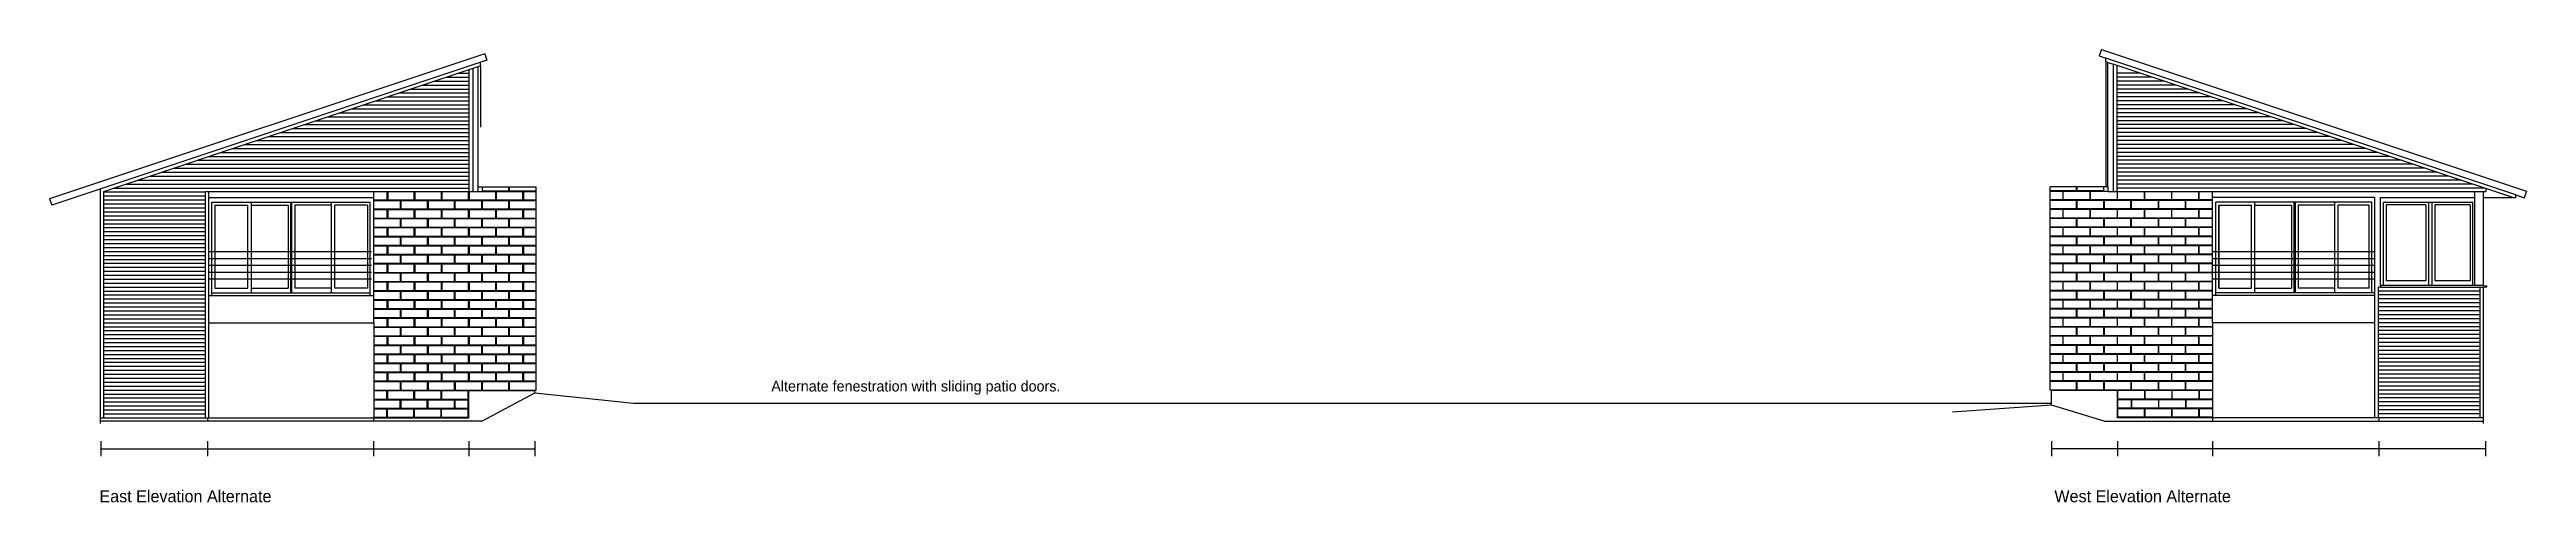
# Model space of a CAD drawing. Header units: inches. Extents: x 1328 to 6141, y 1498 to 3235.
# Drawn here: x 2204 to 4393, y 2152 to 2552 of the extents above; entities that cross this region are included whole.
import ezdxf

# ---------------------------------------------------------------- set-up
doc = ezdxf.new("R2010")
doc.units = ezdxf.units.IN
doc.header["$MEASUREMENT"] = 0
for name, color, linetype in [('blocks', 251, 'Continuous'), ('const', 253, 'Continuous'), ('e1', 253, 'Continuous'), ('e2', 251, 'Continuous'), ('walls', 7, 'Continuous')]:
    doc.layers.add(name, color=color, linetype=linetype)

msp = doc.modelspace()

# ---------------------------------------------------------------- texts
at = {"layer": 'const', "attachment_point": 1}
for s, insert, char_height, width in [('Alternate fenestration with sliding patio doors.', (2841.7, 2259.4), 9.472, 3611.55), ('East Elevation Alternate', (2247.8, 2162.7), 10.656, 4062.993), ('West Elevation Alternate', (3975.9, 2162.7), 10.656, 4062.993)]:
    msp.add_mtext(s, dxfattribs=dict(at, insert=insert, char_height=char_height, width=width))

# ---------------------------------------------------------------- linework, layer by layer
at = {"layer": 'blocks'}
for p, q in [((2586.3, 2427.2), (2586.3, 2430.7)), ((2609.8, 2427.2), (2609.8, 2430.7)), ((2610.3, 2427.2), (2610.3, 2430.7)), ((3995.6, 2427.2), (3995.6, 2430.7)), ((3996.1, 2427.2), (3996.1, 2430.7)), ((4019.6, 2427.2), (4019.6, 2430.7)), ((2490.3, 2419.2), (2502.1, 2419.2)), ((2490.3, 2418.7), (2513.8, 2418.7)), ((2490.3, 2411.2), (2513.8, 2411.2)), ((2490.3, 2410.7), (2502.1, 2410.7)), ((2502.1, 2419.2), (2502.1, 2426.7)), ((2502.1, 2403.2), (2502.1, 2410.7)), ((2502.6, 2426.7), (2502.6, 2419.2)), ((2502.6, 2419.2), (2526.1, 2419.2)), ((2502.6, 2410.7), (2526.1, 2410.7)), ((2502.6, 2410.7), (2502.6, 2403.2)), ((2513.8, 2411.2), (2513.8, 2418.7)), ((2514.3, 2418.7), (2514.3, 2411.2)), ((2514.3, 2418.7), (2537.8, 2418.7)), ((2514.3, 2411.2), (2537.8, 2411.2)), ((2526.1, 2419.2), (2526.1, 2426.7)), ((2526.1, 2403.2), (2526.1, 2410.7)), ((2526.6, 2426.7), (2526.6, 2419.2)), ((2526.6, 2419.2), (2550.1, 2419.2)), ((2526.6, 2410.7), (2550.1, 2410.7)), ((2526.6, 2410.7), (2526.6, 2403.2)), ((2537.8, 2411.2), (2537.8, 2418.7)), ((2538.3, 2418.7), (2561.8, 2418.7)), ((2538.3, 2418.7), (2538.3, 2411.2)), ((2538.3, 2411.2), (2561.8, 2411.2)), ((2550.1, 2419.2), (2550.1, 2426.7)), ((2550.1, 2403.2), (2550.1, 2410.7)), ((2550.6, 2426.7), (2550.6, 2419.2)), ((2550.6, 2419.2), (2574.1, 2419.2)), ((2550.6, 2410.7), (2574.1, 2410.7)), ((2550.6, 2410.7), (2550.6, 2403.2)), ((2561.8, 2411.2), (2561.8, 2418.7)), ((2562.3, 2411.2), (2562.3, 2418.7)), ((2562.3, 2418.7), (2585.8, 2418.7)), ((2562.3, 2411.2), (2585.8, 2411.2)), ((2574.1, 2419.2), (2574.1, 2426.7)), ((2574.1, 2403.2), (2574.1, 2410.7)), ((2574.6, 2426.7), (2574.6, 2419.2)), ((2574.6, 2419.2), (2598.1, 2419.2)), ((2574.6, 2410.7), (2574.6, 2403.2)), ((2574.6, 2410.7), (2598.1, 2410.7)), ((2582.6, 2426.7), (2598.1, 2426.7)), ((2585.8, 2411.2), (2585.8, 2418.7)), ((2586.3, 2427.2), (2609.8, 2427.2)), ((2586.3, 2418.7), (2609.8, 2418.7)), ((2586.3, 2411.2), (2586.3, 2418.7)), ((2586.3, 2411.2), (2609.8, 2411.2)), ((2598.1, 2419.2), (2598.1, 2426.7)), ((2598.1, 2403.2), (2598.1, 2410.7)), ((2598.6, 2426.7), (2622.1, 2426.7)), ((2598.6, 2426.7), (2598.6, 2419.2)), ((2598.6, 2419.2), (2622.1, 2419.2)), ((2598.6, 2410.7), (2622.1, 2410.7)), ((2598.6, 2410.7), (2598.6, 2403.2)), ((2609.8, 2411.2), (2609.8, 2418.7)), ((2610.3, 2427.2), (2633.8, 2427.2)), ((2610.3, 2411.2), (2610.3, 2418.7)), ((2610.3, 2418.7), (2633.8, 2418.7)), ((2610.3, 2411.2), (2633.8, 2411.2)), ((2622.1, 2419.2), (2622.1, 2426.7)), ((2622.1, 2403.2), (2622.1, 2410.7)), ((2622.6, 2426.7), (2633.8, 2426.7)), ((2622.6, 2426.7), (2622.6, 2419.2)), ((2622.6, 2419.2), (2633.8, 2419.2)), ((2622.6, 2410.7), (2622.6, 2403.2)), ((2622.6, 2410.7), (2633.8, 2410.7)), ((3995.6, 2427.2), (3972.1, 2427.2)), ((3983.3, 2426.7), (3972.1, 2426.7)), ((3983.3, 2419.2), (3972.1, 2419.2)), ((3995.6, 2418.7), (3972.1, 2418.7)), ((3995.6, 2411.2), (3972.1, 2411.2)), ((3983.3, 2410.7), (3972.1, 2410.7)), ((3983.3, 2426.7), (3983.3, 2419.2)), ((3983.3, 2410.7), (3983.3, 2403.2)), ((4007.3, 2426.7), (3983.8, 2426.7)), ((3983.8, 2419.2), (3983.8, 2426.7)), ((4007.3, 2419.2), (3983.8, 2419.2)), ((3983.8, 2403.2), (3983.8, 2410.7)), ((4007.3, 2410.7), (3983.8, 2410.7)), ((3995.6, 2411.2), (3995.6, 2418.7)), ((4019.6, 2427.2), (3996.1, 2427.2)), ((4019.6, 2418.7), (3996.1, 2418.7)), ((3996.1, 2411.2), (3996.1, 2418.7)), ((4019.6, 2411.2), (3996.1, 2411.2)), ((4007.3, 2426.7), (4007.3, 2419.2)), ((4007.3, 2410.7), (4007.3, 2403.2)), ((4023.3, 2426.7), (4007.8, 2426.7)), ((4007.8, 2419.2), (4007.8, 2426.7)), ((4031.3, 2419.2), (4007.8, 2419.2)), ((4007.8, 2403.2), (4007.8, 2410.7)), ((4031.3, 2410.7), (4007.8, 2410.7)), ((4019.6, 2411.2), (4019.6, 2418.7)), ((4020.1, 2411.2), (4020.1, 2418.7)), ((4043.6, 2418.7), (4020.1, 2418.7)), ((4043.6, 2411.2), (4020.1, 2411.2)), ((4031.3, 2426.7), (4031.3, 2419.2)), ((4031.3, 2410.7), (4031.3, 2403.2)), ((4031.8, 2419.2), (4031.8, 2426.7)), ((4055.3, 2419.2), (4031.8, 2419.2)), ((4055.3, 2410.7), (4031.8, 2410.7)), ((4031.8, 2403.2), (4031.8, 2410.7)), ((4043.6, 2411.2), (4043.6, 2418.7)), ((4067.6, 2418.7), (4044.1, 2418.7)), ((4044.1, 2411.2), (4044.1, 2418.7)), ((4067.6, 2411.2), (4044.1, 2411.2)), ((4055.3, 2426.7), (4055.3, 2419.2)), ((4055.3, 2410.7), (4055.3, 2403.2)), ((4055.8, 2419.2), (4055.8, 2426.7)), ((4079.3, 2419.2), (4055.8, 2419.2)), ((4055.8, 2403.2), (4055.8, 2410.7)), ((4079.3, 2410.7), (4055.8, 2410.7)), ((4067.6, 2418.7), (4067.6, 2411.2)), ((4091.6, 2418.7), (4068.1, 2418.7)), ((4068.1, 2411.2), (4068.1, 2418.7)), ((4091.6, 2411.2), (4068.1, 2411.2)), ((4079.3, 2426.7), (4079.3, 2419.2)), ((4079.3, 2410.7), (4079.3, 2403.2)), ((4079.8, 2419.2), (4079.8, 2426.7)), ((4103.3, 2419.2), (4079.8, 2419.2)), ((4079.8, 2403.2), (4079.8, 2410.7)), ((4103.3, 2410.7), (4079.8, 2410.7)), ((4091.6, 2418.7), (4091.6, 2411.2)), ((4115.6, 2418.7), (4092.1, 2418.7)), ((4092.1, 2411.2), (4092.1, 2418.7)), ((4115.6, 2411.2), (4092.1, 2411.2)), ((4103.3, 2426.7), (4103.3, 2419.2)), ((4103.3, 2410.7), (4103.3, 2403.2)), ((4103.8, 2419.2), (4103.8, 2426.7)), ((4115.6, 2419.2), (4103.8, 2419.2)), ((4103.8, 2403.2), (4103.8, 2410.7)), ((4115.6, 2410.7), (4103.8, 2410.7)), ((2490.3, 2403.2), (2502.1, 2403.2)), ((2490.3, 2402.7), (2513.8, 2402.7)), ((2490.3, 2395.2), (2513.8, 2395.2)), ((2490.3, 2394.7), (2502.1, 2394.7)), ((2490.3, 2387.2), (2502.1, 2387.2)), ((2490.3, 2386.7), (2513.8, 2386.7)), ((2502.1, 2387.2), (2502.1, 2394.7)), ((2502.6, 2403.2), (2526.1, 2403.2)), ((2502.6, 2394.7), (2526.1, 2394.7)), ((2502.6, 2394.7), (2502.6, 2387.2)), ((2502.6, 2387.2), (2526.1, 2387.2)), ((2513.8, 2395.2), (2513.8, 2402.7)), ((2513.8, 2379.2), (2513.8, 2386.7)), ((2514.3, 2402.7), (2514.3, 2395.2)), ((2514.3, 2402.7), (2537.8, 2402.7)), ((2514.3, 2395.2), (2537.8, 2395.2)), ((2514.3, 2386.7), (2537.8, 2386.7)), ((2514.3, 2386.7), (2514.3, 2379.2)), ((2526.1, 2387.2), (2526.1, 2394.7)), ((2526.6, 2403.2), (2550.1, 2403.2)), ((2526.6, 2394.7), (2526.6, 2387.2)), ((2526.6, 2394.7), (2550.1, 2394.7)), ((2526.6, 2387.2), (2550.1, 2387.2)), ((2537.8, 2395.2), (2537.8, 2402.7)), ((2537.8, 2379.2), (2537.8, 2386.7)), ((2538.3, 2402.7), (2561.8, 2402.7)), ((2538.3, 2402.7), (2538.3, 2395.2)), ((2538.3, 2395.2), (2561.8, 2395.2)), ((2538.3, 2386.7), (2561.8, 2386.7)), ((2538.3, 2386.7), (2538.3, 2379.2)), ((2550.1, 2387.2), (2550.1, 2394.7)), ((2550.6, 2403.2), (2574.1, 2403.2)), ((2550.6, 2394.7), (2550.6, 2387.2)), ((2550.6, 2394.7), (2574.1, 2394.7)), ((2550.6, 2387.2), (2574.1, 2387.2)), ((2561.8, 2395.2), (2561.8, 2402.7)), ((2561.8, 2379.2), (2561.8, 2386.7)), ((2562.3, 2395.2), (2562.3, 2402.7)), ((2562.3, 2402.7), (2585.8, 2402.7)), ((2562.3, 2395.2), (2585.8, 2395.2)), ((2562.3, 2386.7), (2585.8, 2386.7)), ((2562.3, 2379.2), (2562.3, 2386.7)), ((2574.1, 2387.2), (2574.1, 2394.7)), ((2574.6, 2403.2), (2598.1, 2403.2)), ((2574.6, 2394.7), (2574.6, 2387.2)), ((2574.6, 2394.7), (2598.1, 2394.7)), ((2574.6, 2387.2), (2598.1, 2387.2)), ((2585.8, 2395.2), (2585.8, 2402.7)), ((2585.8, 2379.2), (2585.8, 2386.7)), ((2586.3, 2402.7), (2609.8, 2402.7)), ((2586.3, 2395.2), (2586.3, 2402.7)), ((2586.3, 2395.2), (2609.8, 2395.2)), ((2586.3, 2386.7), (2609.8, 2386.7)), ((2586.3, 2379.2), (2586.3, 2386.7)), ((2598.1, 2387.2), (2598.1, 2394.7)), ((2598.6, 2403.2), (2622.1, 2403.2)), ((2598.6, 2394.7), (2622.1, 2394.7)), ((2598.6, 2394.7), (2598.6, 2387.2)), ((2598.6, 2387.2), (2622.1, 2387.2)), ((2609.8, 2395.2), (2609.8, 2402.7)), ((2609.8, 2379.2), (2609.8, 2386.7)), ((2610.3, 2395.2), (2610.3, 2402.7)), ((2610.3, 2402.7), (2633.8, 2402.7)), ((2610.3, 2395.2), (2633.8, 2395.2)), ((2610.3, 2386.7), (2633.8, 2386.7)), ((2610.3, 2379.2), (2610.3, 2386.7)), ((2622.1, 2387.2), (2622.1, 2394.7)), ((2622.6, 2403.2), (2633.8, 2403.2)), ((2622.6, 2394.7), (2622.6, 2387.2)), ((2622.6, 2394.7), (2633.8, 2394.7)), ((2622.6, 2387.2), (2633.8, 2387.2)), ((3983.3, 2403.2), (3972.1, 2403.2)), ((3995.6, 2402.7), (3972.1, 2402.7)), ((3995.6, 2395.2), (3972.1, 2395.2)), ((3983.3, 2394.7), (3972.1, 2394.7)), ((3983.3, 2387.2), (3972.1, 2387.2)), ((3995.6, 2386.7), (3972.1, 2386.7)), ((3983.3, 2394.7), (3983.3, 2387.2)), ((4007.3, 2403.2), (3983.8, 2403.2)), ((4007.3, 2394.7), (3983.8, 2394.7)), ((3983.8, 2387.2), (3983.8, 2394.7)), ((4007.3, 2387.2), (3983.8, 2387.2)), ((3995.6, 2395.2), (3995.6, 2402.7)), ((3995.6, 2379.2), (3995.6, 2386.7)), ((4019.6, 2402.7), (3996.1, 2402.7)), ((3996.1, 2395.2), (3996.1, 2402.7)), ((4019.6, 2395.2), (3996.1, 2395.2)), ((4019.6, 2386.7), (3996.1, 2386.7)), ((3996.1, 2379.2), (3996.1, 2386.7)), ((4007.3, 2394.7), (4007.3, 2387.2)), ((4031.3, 2403.2), (4007.8, 2403.2)), ((4007.8, 2387.2), (4007.8, 2394.7)), ((4031.3, 2394.7), (4007.8, 2394.7)), ((4031.3, 2387.2), (4007.8, 2387.2)), ((4019.6, 2395.2), (4019.6, 2402.7)), ((4019.6, 2379.2), (4019.6, 2386.7)), ((4043.6, 2402.7), (4020.1, 2402.7)), ((4020.1, 2395.2), (4020.1, 2402.7)), ((4043.6, 2395.2), (4020.1, 2395.2)), ((4020.1, 2379.2), (4020.1, 2386.7)), ((4043.6, 2386.7), (4020.1, 2386.7)), ((4031.3, 2394.7), (4031.3, 2387.2)), ((4055.3, 2403.2), (4031.8, 2403.2)), ((4055.3, 2394.7), (4031.8, 2394.7)), ((4031.8, 2387.2), (4031.8, 2394.7)), ((4055.3, 2387.2), (4031.8, 2387.2)), ((4043.6, 2395.2), (4043.6, 2402.7)), ((4043.6, 2379.2), (4043.6, 2386.7)), ((4067.6, 2402.7), (4044.1, 2402.7)), ((4044.1, 2395.2), (4044.1, 2402.7)), ((4067.6, 2395.2), (4044.1, 2395.2)), ((4067.6, 2386.7), (4044.1, 2386.7)), ((4044.1, 2379.2), (4044.1, 2386.7)), ((4055.3, 2394.7), (4055.3, 2387.2)), ((4079.3, 2403.2), (4055.8, 2403.2)), ((4055.8, 2387.2), (4055.8, 2394.7)), ((4079.3, 2394.7), (4055.8, 2394.7)), ((4079.3, 2387.2), (4055.8, 2387.2)), ((4067.6, 2402.7), (4067.6, 2395.2)), ((4067.6, 2386.7), (4067.6, 2379.2)), ((4091.6, 2402.7), (4068.1, 2402.7)), ((4068.1, 2395.2), (4068.1, 2402.7)), ((4091.6, 2395.2), (4068.1, 2395.2)), ((4091.6, 2386.7), (4068.1, 2386.7)), ((4068.1, 2379.2), (4068.1, 2386.7)), ((4079.3, 2394.7), (4079.3, 2387.2)), ((4103.3, 2403.2), (4079.8, 2403.2)), ((4103.3, 2394.7), (4079.8, 2394.7)), ((4079.8, 2387.2), (4079.8, 2394.7)), ((4103.3, 2387.2), (4079.8, 2387.2)), ((4091.6, 2402.7), (4091.6, 2395.2)), ((4091.6, 2386.7), (4091.6, 2379.2)), ((4115.6, 2402.7), (4092.1, 2402.7)), ((4092.1, 2395.2), (4092.1, 2402.7)), ((4115.6, 2395.2), (4092.1, 2395.2)), ((4115.6, 2386.7), (4092.1, 2386.7)), ((4092.1, 2379.2), (4092.1, 2386.7)), ((4103.3, 2394.7), (4103.3, 2387.2)), ((4115.6, 2403.2), (4103.8, 2403.2)), ((4103.8, 2387.2), (4103.8, 2394.7)), ((4115.6, 2394.7), (4103.8, 2394.7)), ((4115.6, 2387.2), (4103.8, 2387.2)), ((2490.3, 2379.2), (2513.8, 2379.2)), ((2490.3, 2378.7), (2502.1, 2378.7)), ((2490.3, 2371.2), (2502.1, 2371.2)), ((2490.3, 2370.7), (2513.8, 2370.7)), ((2502.1, 2371.2), (2502.1, 2378.7)), ((2502.6, 2378.7), (2526.1, 2378.7)), ((2502.6, 2378.7), (2502.6, 2371.2)), ((2502.6, 2371.2), (2526.1, 2371.2)), ((2513.8, 2363.2), (2513.8, 2370.7)), ((2514.3, 2379.2), (2537.8, 2379.2)), ((2514.3, 2370.7), (2514.3, 2363.2)), ((2514.3, 2370.7), (2537.8, 2370.7)), ((2526.1, 2371.2), (2526.1, 2378.7)), ((2526.6, 2378.7), (2526.6, 2371.2)), ((2526.6, 2378.7), (2550.1, 2378.7)), ((2526.6, 2371.2), (2550.1, 2371.2)), ((2537.8, 2363.2), (2537.8, 2370.7)), ((2538.3, 2379.2), (2561.8, 2379.2)), ((2538.3, 2370.7), (2561.8, 2370.7)), ((2538.3, 2370.7), (2538.3, 2363.2)), ((2550.1, 2371.2), (2550.1, 2378.7)), ((2550.6, 2378.7), (2574.1, 2378.7)), ((2550.6, 2378.7), (2550.6, 2371.2)), ((2550.6, 2371.2), (2574.1, 2371.2)), ((2561.8, 2363.2), (2561.8, 2370.7)), ((2562.3, 2379.2), (2585.8, 2379.2)), ((2562.3, 2363.2), (2562.3, 2370.7)), ((2562.3, 2370.7), (2585.8, 2370.7)), ((2574.1, 2371.2), (2574.1, 2378.7)), ((2574.6, 2378.7), (2574.6, 2371.2)), ((2574.6, 2378.7), (2598.1, 2378.7)), ((2574.6, 2371.2), (2598.1, 2371.2)), ((2585.8, 2363.2), (2585.8, 2370.7)), ((2586.3, 2379.2), (2609.8, 2379.2)), ((2586.3, 2370.7), (2609.8, 2370.7)), ((2586.3, 2363.2), (2586.3, 2370.7)), ((2598.1, 2371.2), (2598.1, 2378.7)), ((2598.6, 2378.7), (2622.1, 2378.7)), ((2598.6, 2378.7), (2598.6, 2371.2)), ((2598.6, 2371.2), (2622.1, 2371.2)), ((2609.8, 2363.2), (2609.8, 2370.7)), ((2610.3, 2379.2), (2633.8, 2379.2)), ((2610.3, 2363.2), (2610.3, 2370.7)), ((2610.3, 2370.7), (2633.8, 2370.7)), ((2622.1, 2371.2), (2622.1, 2378.7)), ((2622.6, 2378.7), (2622.6, 2371.2)), ((2622.6, 2378.7), (2633.8, 2378.7)), ((2622.6, 2371.2), (2633.8, 2371.2)), ((3995.6, 2379.2), (3972.1, 2379.2)), ((3983.3, 2378.7), (3972.1, 2378.7)), ((3983.3, 2371.2), (3972.1, 2371.2)), ((3995.6, 2370.7), (3972.1, 2370.7)), ((3983.3, 2378.7), (3983.3, 2371.2)), ((4007.3, 2378.7), (3983.8, 2378.7)), ((3983.8, 2371.2), (3983.8, 2378.7)), ((4007.3, 2371.2), (3983.8, 2371.2)), ((3995.6, 2363.2), (3995.6, 2370.7)), ((4019.6, 2379.2), (3996.1, 2379.2)), ((4019.6, 2370.7), (3996.1, 2370.7)), ((3996.1, 2363.2), (3996.1, 2370.7)), ((4007.3, 2378.7), (4007.3, 2371.2)), ((4007.8, 2371.2), (4007.8, 2378.7)), ((4031.3, 2378.7), (4007.8, 2378.7)), ((4031.3, 2371.2), (4007.8, 2371.2)), ((4019.6, 2363.2), (4019.6, 2370.7)), ((4043.6, 2379.2), (4020.1, 2379.2)), ((4020.1, 2363.2), (4020.1, 2370.7)), ((4043.6, 2370.7), (4020.1, 2370.7)), ((4031.3, 2378.7), (4031.3, 2371.2)), ((4055.3, 2378.7), (4031.8, 2378.7)), ((4031.8, 2371.2), (4031.8, 2378.7)), ((4055.3, 2371.2), (4031.8, 2371.2)), ((4043.6, 2363.2), (4043.6, 2370.7)), ((4067.6, 2379.2), (4044.1, 2379.2)), ((4067.6, 2370.7), (4044.1, 2370.7)), ((4044.1, 2363.2), (4044.1, 2370.7)), ((4055.3, 2378.7), (4055.3, 2371.2)), ((4055.8, 2371.2), (4055.8, 2378.7)), ((4079.3, 2378.7), (4055.8, 2378.7)), ((4079.3, 2371.2), (4055.8, 2371.2)), ((4067.6, 2370.7), (4067.6, 2363.2)), ((4091.6, 2379.2), (4068.1, 2379.2)), ((4091.6, 2370.7), (4068.1, 2370.7)), ((4068.1, 2363.2), (4068.1, 2370.7)), ((4079.3, 2378.7), (4079.3, 2371.2)), ((4103.3, 2378.7), (4079.8, 2378.7)), ((4079.8, 2371.2), (4079.8, 2378.7)), ((4103.3, 2371.2), (4079.8, 2371.2)), ((4091.6, 2370.7), (4091.6, 2363.2)), ((4115.6, 2379.2), (4092.1, 2379.2)), ((4115.6, 2370.7), (4092.1, 2370.7)), ((4092.1, 2363.2), (4092.1, 2370.7)), ((4103.3, 2378.7), (4103.3, 2371.2)), ((4103.8, 2371.2), (4103.8, 2378.7)), ((4115.6, 2378.7), (4103.8, 2378.7)), ((4115.6, 2371.2), (4103.8, 2371.2)), ((2490.3, 2363.2), (2513.8, 2363.2)), ((2490.3, 2362.7), (2502.1, 2362.7)), ((2490.3, 2355.2), (2502.1, 2355.2)), ((2490.3, 2354.7), (2513.8, 2354.7)), ((2490.3, 2347.2), (2513.8, 2347.2)), ((2490.3, 2346.7), (2502.1, 2346.7)), ((2502.1, 2355.2), (2502.1, 2362.7)), ((2502.1, 2339.2), (2502.1, 2346.7)), ((2502.6, 2362.7), (2526.1, 2362.7)), ((2502.6, 2362.7), (2502.6, 2355.2)), ((2502.6, 2355.2), (2526.1, 2355.2)), ((2502.6, 2346.7), (2526.1, 2346.7)), ((2502.6, 2346.7), (2502.6, 2339.2)), ((2513.8, 2347.2), (2513.8, 2354.7)), ((2514.3, 2363.2), (2537.8, 2363.2)), ((2514.3, 2354.7), (2537.8, 2354.7)), ((2514.3, 2354.7), (2514.3, 2347.2)), ((2514.3, 2347.2), (2537.8, 2347.2)), ((2526.1, 2355.2), (2526.1, 2362.7)), ((2526.1, 2339.2), (2526.1, 2346.7)), ((2526.6, 2362.7), (2550.1, 2362.7)), ((2526.6, 2362.7), (2526.6, 2355.2)), ((2526.6, 2355.2), (2550.1, 2355.2)), ((2526.6, 2346.7), (2526.6, 2339.2)), ((2526.6, 2346.7), (2550.1, 2346.7)), ((2537.8, 2347.2), (2537.8, 2354.7)), ((2538.3, 2363.2), (2561.8, 2363.2)), ((2538.3, 2354.7), (2561.8, 2354.7)), ((2538.3, 2354.7), (2538.3, 2347.2)), ((2538.3, 2347.2), (2561.8, 2347.2)), ((2550.1, 2355.2), (2550.1, 2362.7)), ((2550.1, 2339.2), (2550.1, 2346.7)), ((2550.6, 2362.7), (2574.1, 2362.7)), ((2550.6, 2362.7), (2550.6, 2355.2)), ((2550.6, 2355.2), (2574.1, 2355.2)), ((2550.6, 2346.7), (2574.1, 2346.7)), ((2550.6, 2346.7), (2550.6, 2339.2)), ((2561.8, 2347.2), (2561.8, 2354.7)), ((2562.3, 2363.2), (2585.8, 2363.2)), ((2562.3, 2354.7), (2585.8, 2354.7)), ((2562.3, 2347.2), (2562.3, 2354.7)), ((2562.3, 2347.2), (2585.8, 2347.2)), ((2574.1, 2355.2), (2574.1, 2362.7)), ((2574.1, 2339.2), (2574.1, 2346.7)), ((2574.6, 2362.7), (2574.6, 2355.2)), ((2574.6, 2362.7), (2598.1, 2362.7)), ((2574.6, 2355.2), (2598.1, 2355.2)), ((2574.6, 2346.7), (2574.6, 2339.2)), ((2574.6, 2346.7), (2598.1, 2346.7)), ((2585.8, 2347.2), (2585.8, 2354.7)), ((2586.3, 2363.2), (2609.8, 2363.2)), ((2586.3, 2354.7), (2609.8, 2354.7)), ((2586.3, 2347.2), (2586.3, 2354.7)), ((2586.3, 2347.2), (2609.8, 2347.2)), ((2598.1, 2355.2), (2598.1, 2362.7)), ((2598.1, 2339.2), (2598.1, 2346.7)), ((2598.6, 2362.7), (2622.1, 2362.7)), ((2598.6, 2362.7), (2598.6, 2355.2)), ((2598.6, 2355.2), (2622.1, 2355.2)), ((2598.6, 2346.7), (2622.1, 2346.7)), ((2598.6, 2346.7), (2598.6, 2339.2)), ((2609.8, 2347.2), (2609.8, 2354.7)), ((2610.3, 2363.2), (2633.8, 2363.2)), ((2610.3, 2347.2), (2610.3, 2354.7)), ((2610.3, 2354.7), (2633.8, 2354.7)), ((2610.3, 2347.2), (2633.8, 2347.2)), ((2622.1, 2355.2), (2622.1, 2362.7)), ((2622.1, 2339.2), (2622.1, 2346.7)), ((2622.6, 2362.7), (2622.6, 2355.2)), ((2622.6, 2362.7), (2633.8, 2362.7)), ((2622.6, 2355.2), (2633.8, 2355.2)), ((2622.6, 2346.7), (2622.6, 2339.2)), ((2622.6, 2346.7), (2633.8, 2346.7)), ((3995.6, 2363.2), (3972.1, 2363.2)), ((3983.3, 2362.7), (3972.1, 2362.7)), ((3983.3, 2355.2), (3972.1, 2355.2)), ((3995.6, 2354.7), (3972.1, 2354.7)), ((3995.6, 2347.2), (3972.1, 2347.2)), ((3983.3, 2346.7), (3972.1, 2346.7)), ((3983.3, 2362.7), (3983.3, 2355.2)), ((3983.3, 2346.7), (3983.3, 2339.2)), ((4007.3, 2362.7), (3983.8, 2362.7)), ((3983.8, 2355.2), (3983.8, 2362.7)), ((4007.3, 2355.2), (3983.8, 2355.2)), ((4007.3, 2346.7), (3983.8, 2346.7)), ((3983.8, 2339.2), (3983.8, 2346.7)), ((3995.6, 2347.2), (3995.6, 2354.7)), ((4019.6, 2363.2), (3996.1, 2363.2)), ((4019.6, 2354.7), (3996.1, 2354.7)), ((3996.1, 2347.2), (3996.1, 2354.7)), ((4019.6, 2347.2), (3996.1, 2347.2)), ((4007.3, 2362.7), (4007.3, 2355.2)), ((4007.3, 2346.7), (4007.3, 2339.2)), ((4007.8, 2355.2), (4007.8, 2362.7)), ((4031.3, 2362.7), (4007.8, 2362.7)), ((4031.3, 2355.2), (4007.8, 2355.2)), ((4007.8, 2339.2), (4007.8, 2346.7)), ((4031.3, 2346.7), (4007.8, 2346.7)), ((4019.6, 2347.2), (4019.6, 2354.7)), ((4043.6, 2363.2), (4020.1, 2363.2)), ((4020.1, 2347.2), (4020.1, 2354.7)), ((4043.6, 2354.7), (4020.1, 2354.7)), ((4043.6, 2347.2), (4020.1, 2347.2)), ((4031.3, 2362.7), (4031.3, 2355.2)), ((4031.3, 2346.7), (4031.3, 2339.2)), ((4055.3, 2362.7), (4031.8, 2362.7)), ((4031.8, 2355.2), (4031.8, 2362.7)), ((4055.3, 2355.2), (4031.8, 2355.2)), ((4055.3, 2346.7), (4031.8, 2346.7)), ((4031.8, 2339.2), (4031.8, 2346.7)), ((4043.6, 2347.2), (4043.6, 2354.7)), ((4067.6, 2363.2), (4044.1, 2363.2)), ((4067.6, 2354.7), (4044.1, 2354.7)), ((4044.1, 2347.2), (4044.1, 2354.7)), ((4067.6, 2347.2), (4044.1, 2347.2)), ((4055.3, 2362.7), (4055.3, 2355.2)), ((4055.3, 2346.7), (4055.3, 2339.2)), ((4055.8, 2355.2), (4055.8, 2362.7)), ((4079.3, 2362.7), (4055.8, 2362.7)), ((4079.3, 2355.2), (4055.8, 2355.2)), ((4055.8, 2339.2), (4055.8, 2346.7)), ((4079.3, 2346.7), (4055.8, 2346.7)), ((4067.6, 2354.7), (4067.6, 2347.2)), ((4091.6, 2363.2), (4068.1, 2363.2)), ((4091.6, 2354.7), (4068.1, 2354.7)), ((4068.1, 2347.2), (4068.1, 2354.7)), ((4091.6, 2347.2), (4068.1, 2347.2)), ((4079.3, 2362.7), (4079.3, 2355.2)), ((4079.3, 2346.7), (4079.3, 2339.2)), ((4103.3, 2362.7), (4079.8, 2362.7)), ((4079.8, 2355.2), (4079.8, 2362.7)), ((4103.3, 2355.2), (4079.8, 2355.2)), ((4103.3, 2346.7), (4079.8, 2346.7)), ((4079.8, 2339.2), (4079.8, 2346.7)), ((4091.6, 2354.7), (4091.6, 2347.2)), ((4115.6, 2363.2), (4092.1, 2363.2)), ((4115.6, 2354.7), (4092.1, 2354.7)), ((4092.1, 2347.2), (4092.1, 2354.7)), ((4115.6, 2347.2), (4092.1, 2347.2)), ((4103.3, 2362.7), (4103.3, 2355.2)), ((4103.3, 2346.7), (4103.3, 2339.2)), ((4103.8, 2355.2), (4103.8, 2362.7)), ((4115.6, 2362.7), (4103.8, 2362.7)), ((4115.6, 2355.2), (4103.8, 2355.2)), ((4103.8, 2339.2), (4103.8, 2346.7)), ((4115.6, 2346.7), (4103.8, 2346.7)), ((2490.3, 2339.2), (2502.1, 2339.2)), ((2490.3, 2338.7), (2513.8, 2338.7)), ((2490.3, 2331.2), (2513.8, 2331.2)), ((2490.3, 2330.7), (2502.1, 2330.7)), ((2490.3, 2323.2), (2502.1, 2323.2)), ((2490.3, 2322.7), (2513.8, 2322.7)), ((2502.1, 2323.2), (2502.1, 2330.7)), ((2502.6, 2339.2), (2526.1, 2339.2)), ((2502.6, 2330.7), (2526.1, 2330.7)), ((2502.6, 2330.7), (2502.6, 2323.2)), ((2502.6, 2323.2), (2526.1, 2323.2)), ((2513.8, 2331.2), (2513.8, 2338.7)), ((2513.8, 2315.2), (2513.8, 2322.7)), ((2514.3, 2338.7), (2514.3, 2331.2)), ((2514.3, 2338.7), (2537.8, 2338.7)), ((2514.3, 2331.2), (2537.8, 2331.2)), ((2514.3, 2322.7), (2514.3, 2315.2)), ((2514.3, 2322.7), (2537.8, 2322.7)), ((2526.1, 2323.2), (2526.1, 2330.7)), ((2526.6, 2339.2), (2550.1, 2339.2)), ((2526.6, 2330.7), (2526.6, 2323.2)), ((2526.6, 2330.7), (2550.1, 2330.7)), ((2526.6, 2323.2), (2550.1, 2323.2)), ((2537.8, 2331.2), (2537.8, 2338.7)), ((2537.8, 2315.2), (2537.8, 2322.7)), ((2538.3, 2338.7), (2561.8, 2338.7)), ((2538.3, 2338.7), (2538.3, 2331.2)), ((2538.3, 2331.2), (2561.8, 2331.2)), ((2538.3, 2322.7), (2538.3, 2315.2)), ((2538.3, 2322.7), (2561.8, 2322.7)), ((2550.1, 2323.2), (2550.1, 2330.7)), ((2550.6, 2339.2), (2574.1, 2339.2)), ((2550.6, 2330.7), (2574.1, 2330.7)), ((2550.6, 2330.7), (2550.6, 2323.2)), ((2550.6, 2323.2), (2574.1, 2323.2)), ((2561.8, 2331.2), (2561.8, 2338.7)), ((2561.8, 2315.2), (2561.8, 2322.7)), ((2562.3, 2331.2), (2562.3, 2338.7)), ((2562.3, 2338.7), (2585.8, 2338.7)), ((2562.3, 2331.2), (2585.8, 2331.2)), ((2562.3, 2315.2), (2562.3, 2322.7)), ((2562.3, 2322.7), (2585.8, 2322.7)), ((2574.1, 2323.2), (2574.1, 2330.7)), ((2574.6, 2339.2), (2598.1, 2339.2)), ((2574.6, 2330.7), (2574.6, 2323.2)), ((2574.6, 2330.7), (2598.1, 2330.7)), ((2574.6, 2323.2), (2598.1, 2323.2)), ((2585.8, 2331.2), (2585.8, 2338.7)), ((2585.8, 2315.2), (2585.8, 2322.7)), ((2586.3, 2338.7), (2609.8, 2338.7)), ((2586.3, 2331.2), (2586.3, 2338.7)), ((2586.3, 2331.2), (2609.8, 2331.2)), ((2586.3, 2322.7), (2609.8, 2322.7)), ((2586.3, 2315.2), (2586.3, 2322.7)), ((2598.1, 2323.2), (2598.1, 2330.7)), ((2598.6, 2339.2), (2622.1, 2339.2)), ((2598.6, 2330.7), (2622.1, 2330.7)), ((2598.6, 2330.7), (2598.6, 2323.2)), ((2598.6, 2323.2), (2622.1, 2323.2)), ((2609.8, 2331.2), (2609.8, 2338.7)), ((2609.8, 2315.2), (2609.8, 2322.7)), ((2610.3, 2331.2), (2610.3, 2338.7)), ((2610.3, 2338.7), (2633.8, 2338.7)), ((2610.3, 2331.2), (2633.8, 2331.2)), ((2610.3, 2315.2), (2610.3, 2322.7)), ((2610.3, 2322.7), (2633.8, 2322.7)), ((2622.1, 2323.2), (2622.1, 2330.7)), ((2622.6, 2339.2), (2633.8, 2339.2)), ((2622.6, 2330.7), (2622.6, 2323.2)), ((2622.6, 2330.7), (2633.8, 2330.7)), ((2622.6, 2323.2), (2633.8, 2323.2)), ((3983.3, 2339.2), (3972.1, 2339.2)), ((3995.6, 2338.7), (3972.1, 2338.7)), ((3995.6, 2331.2), (3972.1, 2331.2)), ((3983.3, 2330.7), (3972.1, 2330.7)), ((3983.3, 2323.2), (3972.1, 2323.2)), ((3995.6, 2322.7), (3972.1, 2322.7)), ((3983.3, 2330.7), (3983.3, 2323.2)), ((4007.3, 2339.2), (3983.8, 2339.2)), ((4007.3, 2330.7), (3983.8, 2330.7)), ((3983.8, 2323.2), (3983.8, 2330.7)), ((4007.3, 2323.2), (3983.8, 2323.2)), ((3995.6, 2331.2), (3995.6, 2338.7)), ((3995.6, 2315.2), (3995.6, 2322.7)), ((3996.1, 2331.2), (3996.1, 2338.7)), ((4019.6, 2338.7), (3996.1, 2338.7)), ((4019.6, 2331.2), (3996.1, 2331.2)), ((3996.1, 2315.2), (3996.1, 2322.7)), ((4019.6, 2322.7), (3996.1, 2322.7)), ((4007.3, 2330.7), (4007.3, 2323.2)), ((4031.3, 2339.2), (4007.8, 2339.2)), ((4031.3, 2330.7), (4007.8, 2330.7)), ((4007.8, 2323.2), (4007.8, 2330.7)), ((4031.3, 2323.2), (4007.8, 2323.2)), ((4019.6, 2331.2), (4019.6, 2338.7)), ((4019.6, 2315.2), (4019.6, 2322.7)), ((4020.1, 2331.2), (4020.1, 2338.7)), ((4043.6, 2338.7), (4020.1, 2338.7)), ((4043.6, 2331.2), (4020.1, 2331.2)), ((4020.1, 2315.2), (4020.1, 2322.7)), ((4043.6, 2322.7), (4020.1, 2322.7)), ((4031.3, 2330.7), (4031.3, 2323.2)), ((4055.3, 2339.2), (4031.8, 2339.2)), ((4055.3, 2330.7), (4031.8, 2330.7)), ((4031.8, 2323.2), (4031.8, 2330.7)), ((4055.3, 2323.2), (4031.8, 2323.2)), ((4043.6, 2331.2), (4043.6, 2338.7)), ((4043.6, 2315.2), (4043.6, 2322.7)), ((4044.1, 2331.2), (4044.1, 2338.7)), ((4067.6, 2338.7), (4044.1, 2338.7)), ((4067.6, 2331.2), (4044.1, 2331.2)), ((4067.6, 2322.7), (4044.1, 2322.7)), ((4044.1, 2315.2), (4044.1, 2322.7)), ((4055.3, 2330.7), (4055.3, 2323.2)), ((4079.3, 2339.2), (4055.8, 2339.2)), ((4079.3, 2330.7), (4055.8, 2330.7)), ((4055.8, 2323.2), (4055.8, 2330.7)), ((4079.3, 2323.2), (4055.8, 2323.2)), ((4067.6, 2338.7), (4067.6, 2331.2)), ((4067.6, 2322.7), (4067.6, 2315.2)), ((4068.1, 2331.2), (4068.1, 2338.7)), ((4091.6, 2338.7), (4068.1, 2338.7)), ((4091.6, 2331.2), (4068.1, 2331.2)), ((4068.1, 2315.2), (4068.1, 2322.7)), ((4091.6, 2322.7), (4068.1, 2322.7)), ((4079.3, 2330.7), (4079.3, 2323.2)), ((4103.3, 2339.2), (4079.8, 2339.2)), ((4103.3, 2330.7), (4079.8, 2330.7)), ((4079.8, 2323.2), (4079.8, 2330.7)), ((4103.3, 2323.2), (4079.8, 2323.2)), ((4091.6, 2338.7), (4091.6, 2331.2)), ((4091.6, 2322.7), (4091.6, 2315.2)), ((4092.1, 2331.2), (4092.1, 2338.7)), ((4115.6, 2338.7), (4092.1, 2338.7)), ((4115.6, 2331.2), (4092.1, 2331.2)), ((4115.6, 2322.7), (4092.1, 2322.7)), ((4092.1, 2315.2), (4092.1, 2322.7)), ((4103.3, 2330.7), (4103.3, 2323.2)), ((4115.6, 2339.2), (4103.8, 2339.2)), ((4115.6, 2330.7), (4103.8, 2330.7)), ((4103.8, 2323.2), (4103.8, 2330.7)), ((4115.6, 2323.2), (4103.8, 2323.2)), ((2490.3, 2315.2), (2513.8, 2315.2)), ((2490.3, 2314.7), (2502.1, 2314.7)), ((2490.3, 2307.2), (2502.1, 2307.2)), ((2490.3, 2306.7), (2513.8, 2306.7)), ((2490.3, 2299.2), (2513.8, 2299.2)), ((2502.1, 2307.2), (2502.1, 2314.7)), ((2502.6, 2314.7), (2526.1, 2314.7)), ((2502.6, 2314.7), (2502.6, 2307.2)), ((2502.6, 2307.2), (2526.1, 2307.2)), ((2513.8, 2299.2), (2513.8, 2306.7)), ((2514.3, 2315.2), (2537.8, 2315.2)), ((2514.3, 2306.7), (2514.3, 2299.2)), ((2514.3, 2306.7), (2537.8, 2306.7)), ((2514.3, 2299.2), (2537.8, 2299.2)), ((2526.1, 2307.2), (2526.1, 2314.7)), ((2526.6, 2314.7), (2526.6, 2307.2)), ((2526.6, 2314.7), (2550.1, 2314.7)), ((2526.6, 2307.2), (2550.1, 2307.2)), ((2537.8, 2299.2), (2537.8, 2306.7)), ((2538.3, 2315.2), (2561.8, 2315.2)), ((2538.3, 2306.7), (2561.8, 2306.7)), ((2538.3, 2306.7), (2538.3, 2299.2)), ((2538.3, 2299.2), (2561.8, 2299.2)), ((2550.1, 2307.2), (2550.1, 2314.7)), ((2550.6, 2314.7), (2574.1, 2314.7)), ((2550.6, 2314.7), (2550.6, 2307.2)), ((2550.6, 2307.2), (2574.1, 2307.2)), ((2561.8, 2299.2), (2561.8, 2306.7)), ((2562.3, 2315.2), (2585.8, 2315.2)), ((2562.3, 2299.2), (2562.3, 2306.7)), ((2562.3, 2306.7), (2585.8, 2306.7)), ((2562.3, 2299.2), (2585.8, 2299.2)), ((2574.1, 2307.2), (2574.1, 2314.7)), ((2574.6, 2314.7), (2574.6, 2307.2)), ((2574.6, 2314.7), (2598.1, 2314.7)), ((2574.6, 2307.2), (2598.1, 2307.2)), ((2585.8, 2299.2), (2585.8, 2306.7)), ((2586.3, 2315.2), (2609.8, 2315.2)), ((2586.3, 2306.7), (2609.8, 2306.7)), ((2586.3, 2299.2), (2586.3, 2306.7)), ((2586.3, 2299.2), (2609.8, 2299.2)), ((2598.1, 2307.2), (2598.1, 2314.7)), ((2598.6, 2314.7), (2622.1, 2314.7)), ((2598.6, 2314.7), (2598.6, 2307.2)), ((2598.6, 2307.2), (2622.1, 2307.2)), ((2609.8, 2299.2), (2609.8, 2306.7)), ((2610.3, 2315.2), (2633.8, 2315.2)), ((2610.3, 2299.2), (2610.3, 2306.7)), ((2610.3, 2306.7), (2633.8, 2306.7)), ((2610.3, 2299.2), (2633.8, 2299.2)), ((2622.1, 2307.2), (2622.1, 2314.7)), ((2622.6, 2314.7), (2622.6, 2307.2)), ((2622.6, 2314.7), (2633.8, 2314.7)), ((2622.6, 2307.2), (2633.8, 2307.2)), ((3995.6, 2315.2), (3972.1, 2315.2)), ((3983.3, 2314.7), (3972.1, 2314.7)), ((3983.3, 2307.2), (3972.1, 2307.2)), ((3995.6, 2306.7), (3972.1, 2306.7)), ((3995.6, 2299.2), (3972.1, 2299.2)), ((3983.3, 2314.7), (3983.3, 2307.2)), ((4007.3, 2314.7), (3983.8, 2314.7)), ((3983.8, 2307.2), (3983.8, 2314.7)), ((4007.3, 2307.2), (3983.8, 2307.2)), ((3995.6, 2299.2), (3995.6, 2306.7)), ((4019.6, 2315.2), (3996.1, 2315.2)), ((4019.6, 2306.7), (3996.1, 2306.7)), ((3996.1, 2299.2), (3996.1, 2306.7)), ((4019.6, 2299.2), (3996.1, 2299.2)), ((4007.3, 2314.7), (4007.3, 2307.2)), ((4031.3, 2314.7), (4007.8, 2314.7)), ((4007.8, 2307.2), (4007.8, 2314.7)), ((4031.3, 2307.2), (4007.8, 2307.2)), ((4019.6, 2299.2), (4019.6, 2306.7)), ((4043.6, 2315.2), (4020.1, 2315.2)), ((4020.1, 2299.2), (4020.1, 2306.7)), ((4043.6, 2306.7), (4020.1, 2306.7)), ((4043.6, 2299.2), (4020.1, 2299.2)), ((4031.3, 2314.7), (4031.3, 2307.2)), ((4055.3, 2314.7), (4031.8, 2314.7)), ((4031.8, 2307.2), (4031.8, 2314.7)), ((4055.3, 2307.2), (4031.8, 2307.2)), ((4043.6, 2299.2), (4043.6, 2306.7)), ((4067.6, 2315.2), (4044.1, 2315.2)), ((4067.6, 2306.7), (4044.1, 2306.7)), ((4044.1, 2299.2), (4044.1, 2306.7)), ((4067.6, 2299.2), (4044.1, 2299.2)), ((4055.3, 2314.7), (4055.3, 2307.2)), ((4079.3, 2314.7), (4055.8, 2314.7)), ((4055.8, 2307.2), (4055.8, 2314.7)), ((4079.3, 2307.2), (4055.8, 2307.2)), ((4067.6, 2306.7), (4067.6, 2299.2)), ((4091.6, 2315.2), (4068.1, 2315.2)), ((4091.6, 2306.7), (4068.1, 2306.7)), ((4068.1, 2299.2), (4068.1, 2306.7)), ((4091.6, 2299.2), (4068.1, 2299.2)), ((4079.3, 2314.7), (4079.3, 2307.2)), ((4103.3, 2314.7), (4079.8, 2314.7)), ((4079.8, 2307.2), (4079.8, 2314.7)), ((4103.3, 2307.2), (4079.8, 2307.2)), ((4091.6, 2306.7), (4091.6, 2299.2)), ((4115.6, 2315.2), (4092.1, 2315.2)), ((4115.6, 2306.7), (4092.1, 2306.7)), ((4092.1, 2299.2), (4092.1, 2306.7)), ((4115.6, 2299.2), (4092.1, 2299.2)), ((4103.3, 2314.7), (4103.3, 2307.2)), ((4115.6, 2314.7), (4103.8, 2314.7)), ((4103.8, 2307.2), (4103.8, 2314.7)), ((4115.6, 2307.2), (4103.8, 2307.2)), ((2490.3, 2298.7), (2502.1, 2298.7)), ((2490.3, 2291.2), (2502.1, 2291.2)), ((2490.3, 2290.7), (2513.8, 2290.7)), ((2490.3, 2283.2), (2513.8, 2283.2)), ((2490.3, 2282.7), (2502.1, 2282.7)), ((2502.1, 2291.2), (2502.1, 2298.7)), ((2502.1, 2275.2), (2502.1, 2282.7)), ((2502.6, 2298.7), (2526.1, 2298.7)), ((2502.6, 2298.7), (2502.6, 2291.2)), ((2502.6, 2291.2), (2526.1, 2291.2)), ((2502.6, 2282.7), (2526.1, 2282.7)), ((2502.6, 2282.7), (2502.6, 2275.2)), ((2513.8, 2283.2), (2513.8, 2290.7)), ((2514.3, 2290.7), (2514.3, 2283.2)), ((2514.3, 2290.7), (2537.8, 2290.7)), ((2514.3, 2283.2), (2537.8, 2283.2)), ((2526.1, 2291.2), (2526.1, 2298.7)), ((2526.1, 2275.2), (2526.1, 2282.7)), ((2526.6, 2298.7), (2526.6, 2291.2)), ((2526.6, 2298.7), (2550.1, 2298.7)), ((2526.6, 2291.2), (2550.1, 2291.2)), ((2526.6, 2282.7), (2526.6, 2275.2)), ((2526.6, 2282.7), (2550.1, 2282.7)), ((2537.8, 2283.2), (2537.8, 2290.7)), ((2538.3, 2290.7), (2561.8, 2290.7)), ((2538.3, 2290.7), (2538.3, 2283.2)), ((2538.3, 2283.2), (2561.8, 2283.2)), ((2550.1, 2291.2), (2550.1, 2298.7)), ((2550.1, 2275.2), (2550.1, 2282.7)), ((2550.6, 2298.7), (2574.1, 2298.7)), ((2550.6, 2298.7), (2550.6, 2291.2)), ((2550.6, 2291.2), (2574.1, 2291.2)), ((2550.6, 2282.7), (2574.1, 2282.7)), ((2550.6, 2282.7), (2550.6, 2275.2)), ((2561.8, 2283.2), (2561.8, 2290.7)), ((2562.3, 2283.2), (2562.3, 2290.7)), ((2562.3, 2290.7), (2585.8, 2290.7)), ((2562.3, 2283.2), (2585.8, 2283.2)), ((2574.1, 2291.2), (2574.1, 2298.7)), ((2574.1, 2275.2), (2574.1, 2282.7)), ((2574.6, 2298.7), (2574.6, 2291.2)), ((2574.6, 2298.7), (2598.1, 2298.7)), ((2574.6, 2291.2), (2598.1, 2291.2)), ((2574.6, 2282.7), (2574.6, 2275.2)), ((2574.6, 2282.7), (2598.1, 2282.7)), ((2585.8, 2283.2), (2585.8, 2290.7)), ((2586.3, 2290.7), (2609.8, 2290.7)), ((2586.3, 2283.2), (2586.3, 2290.7)), ((2586.3, 2283.2), (2609.8, 2283.2)), ((2598.1, 2291.2), (2598.1, 2298.7)), ((2598.1, 2275.2), (2598.1, 2282.7)), ((2598.6, 2298.7), (2622.1, 2298.7)), ((2598.6, 2298.7), (2598.6, 2291.2)), ((2598.6, 2291.2), (2622.1, 2291.2)), ((2598.6, 2282.7), (2622.1, 2282.7)), ((2598.6, 2282.7), (2598.6, 2275.2)), ((2609.8, 2283.2), (2609.8, 2290.7)), ((2610.3, 2283.2), (2610.3, 2290.7)), ((2610.3, 2290.7), (2633.8, 2290.7)), ((2610.3, 2283.2), (2633.8, 2283.2)), ((2622.1, 2291.2), (2622.1, 2298.7)), ((2622.1, 2275.2), (2622.1, 2282.7)), ((2622.6, 2298.7), (2622.6, 2291.2)), ((2622.6, 2298.7), (2633.8, 2298.7)), ((2622.6, 2291.2), (2633.8, 2291.2)), ((2622.6, 2282.7), (2622.6, 2275.2)), ((2622.6, 2282.7), (2633.8, 2282.7)), ((3983.3, 2298.7), (3972.1, 2298.7)), ((3983.3, 2291.2), (3972.1, 2291.2)), ((3995.6, 2290.7), (3972.1, 2290.7)), ((3995.6, 2283.2), (3972.1, 2283.2)), ((3983.3, 2282.7), (3972.1, 2282.7)), ((3983.3, 2298.7), (3983.3, 2291.2)), ((3983.3, 2282.7), (3983.3, 2275.2)), ((4007.3, 2298.7), (3983.8, 2298.7)), ((3983.8, 2291.2), (3983.8, 2298.7)), ((4007.3, 2291.2), (3983.8, 2291.2)), ((4007.3, 2282.7), (3983.8, 2282.7)), ((3983.8, 2275.2), (3983.8, 2282.7)), ((3995.6, 2283.2), (3995.6, 2290.7)), ((4019.6, 2290.7), (3996.1, 2290.7)), ((3996.1, 2283.2), (3996.1, 2290.7)), ((4019.6, 2283.2), (3996.1, 2283.2)), ((4007.3, 2298.7), (4007.3, 2291.2)), ((4007.3, 2282.7), (4007.3, 2275.2)), ((4007.8, 2291.2), (4007.8, 2298.7)), ((4031.3, 2298.7), (4007.8, 2298.7)), ((4031.3, 2291.2), (4007.8, 2291.2)), ((4007.8, 2275.2), (4007.8, 2282.7)), ((4031.3, 2282.7), (4007.8, 2282.7)), ((4019.6, 2283.2), (4019.6, 2290.7)), ((4020.1, 2283.2), (4020.1, 2290.7)), ((4043.6, 2290.7), (4020.1, 2290.7)), ((4043.6, 2283.2), (4020.1, 2283.2)), ((4031.3, 2298.7), (4031.3, 2291.2)), ((4031.3, 2282.7), (4031.3, 2275.2)), ((4055.3, 2298.7), (4031.8, 2298.7)), ((4031.8, 2291.2), (4031.8, 2298.7)), ((4055.3, 2291.2), (4031.8, 2291.2)), ((4055.3, 2282.7), (4031.8, 2282.7)), ((4031.8, 2275.2), (4031.8, 2282.7)), ((4043.6, 2283.2), (4043.6, 2290.7)), ((4067.6, 2290.7), (4044.1, 2290.7)), ((4044.1, 2283.2), (4044.1, 2290.7)), ((4067.6, 2283.2), (4044.1, 2283.2)), ((4055.3, 2298.7), (4055.3, 2291.2)), ((4055.3, 2282.7), (4055.3, 2275.2)), ((4055.8, 2291.2), (4055.8, 2298.7)), ((4079.3, 2298.7), (4055.8, 2298.7)), ((4079.3, 2291.2), (4055.8, 2291.2)), ((4055.8, 2275.2), (4055.8, 2282.7)), ((4079.3, 2282.7), (4055.8, 2282.7)), ((4067.6, 2290.7), (4067.6, 2283.2)), ((4091.6, 2290.7), (4068.1, 2290.7)), ((4068.1, 2283.2), (4068.1, 2290.7)), ((4091.6, 2283.2), (4068.1, 2283.2)), ((4079.3, 2298.7), (4079.3, 2291.2)), ((4079.3, 2282.7), (4079.3, 2275.2)), ((4103.3, 2298.7), (4079.8, 2298.7)), ((4079.8, 2291.2), (4079.8, 2298.7)), ((4103.3, 2291.2), (4079.8, 2291.2)), ((4103.3, 2282.7), (4079.8, 2282.7)), ((4079.8, 2275.2), (4079.8, 2282.7)), ((4091.6, 2290.7), (4091.6, 2283.2)), ((4115.6, 2290.7), (4092.1, 2290.7)), ((4092.1, 2283.2), (4092.1, 2290.7)), ((4115.6, 2283.2), (4092.1, 2283.2)), ((4103.3, 2298.7), (4103.3, 2291.2)), ((4103.3, 2282.7), (4103.3, 2275.2)), ((4103.8, 2291.2), (4103.8, 2298.7)), ((4115.6, 2298.7), (4103.8, 2298.7)), ((4115.6, 2291.2), (4103.8, 2291.2)), ((4103.8, 2275.2), (4103.8, 2282.7)), ((4115.6, 2282.7), (4103.8, 2282.7)), ((2490.3, 2275.2), (2502.1, 2275.2)), ((2490.3, 2274.7), (2513.8, 2274.7)), ((2490.3, 2267.2), (2513.8, 2267.2)), ((2490.3, 2266.7), (2502.1, 2266.7)), ((2490.3, 2259.2), (2502.1, 2259.2)), ((2490.3, 2258.7), (2513.8, 2258.7)), ((2502.1, 2259.2), (2502.1, 2266.7)), ((2502.6, 2275.2), (2526.1, 2275.2)), ((2502.6, 2266.7), (2526.1, 2266.7)), ((2502.6, 2266.7), (2502.6, 2259.2)), ((2502.6, 2259.2), (2526.1, 2259.2)), ((2513.8, 2267.2), (2513.8, 2274.7)), ((2513.8, 2251.2), (2513.8, 2258.7)), ((2514.3, 2274.7), (2537.8, 2274.7)), ((2514.3, 2274.7), (2514.3, 2267.2)), ((2514.3, 2267.2), (2537.8, 2267.2)), ((2514.3, 2258.7), (2514.3, 2251.2)), ((2514.3, 2258.7), (2537.8, 2258.7)), ((2526.1, 2259.2), (2526.1, 2266.7)), ((2526.6, 2275.2), (2550.1, 2275.2)), ((2526.6, 2266.7), (2550.1, 2266.7)), ((2526.6, 2266.7), (2526.6, 2259.2)), ((2526.6, 2259.2), (2550.1, 2259.2)), ((2537.8, 2267.2), (2537.8, 2274.7)), ((2537.8, 2251.2), (2537.8, 2258.7)), ((2538.3, 2274.7), (2561.8, 2274.7)), ((2538.3, 2274.7), (2538.3, 2267.2)), ((2538.3, 2267.2), (2561.8, 2267.2)), ((2538.3, 2258.7), (2561.8, 2258.7)), ((2538.3, 2258.7), (2538.3, 2251.2)), ((2550.1, 2259.2), (2550.1, 2266.7)), ((2550.6, 2275.2), (2574.1, 2275.2)), ((2550.6, 2266.7), (2574.1, 2266.7)), ((2550.6, 2266.7), (2550.6, 2259.2)), ((2550.6, 2259.2), (2574.1, 2259.2)), ((2561.8, 2267.2), (2561.8, 2274.7)), ((2561.8, 2251.2), (2561.8, 2258.7)), ((2562.3, 2274.7), (2585.8, 2274.7)), ((2562.3, 2267.2), (2562.3, 2274.7)), ((2562.3, 2267.2), (2585.8, 2267.2)), ((2562.3, 2258.7), (2585.8, 2258.7)), ((2562.3, 2258.7), (2562.3, 2251.2)), ((2574.1, 2259.2), (2574.1, 2266.7)), ((2574.6, 2275.2), (2598.1, 2275.2)), ((2574.6, 2266.7), (2574.6, 2259.2)), ((2574.6, 2266.7), (2598.1, 2266.7)), ((2574.6, 2259.2), (2598.1, 2259.2)), ((2585.8, 2267.2), (2585.8, 2274.7)), ((2585.8, 2251.2), (2585.8, 2258.7)), ((2586.3, 2274.7), (2609.8, 2274.7)), ((2586.3, 2267.2), (2586.3, 2274.7)), ((2586.3, 2267.2), (2609.8, 2267.2)), ((2586.3, 2258.7), (2609.8, 2258.7)), ((2586.3, 2251.2), (2586.3, 2258.7)), ((2598.1, 2259.2), (2598.1, 2266.7)), ((2598.6, 2275.2), (2622.1, 2275.2)), ((2598.6, 2266.7), (2622.1, 2266.7)), ((2598.6, 2266.7), (2598.6, 2259.2)), ((2598.6, 2259.2), (2622.1, 2259.2)), ((2609.8, 2267.2), (2609.8, 2274.7)), ((2609.8, 2251.2), (2609.8, 2258.7)), ((2610.3, 2267.2), (2610.3, 2274.7)), ((2610.3, 2274.7), (2633.8, 2274.7)), ((2610.3, 2267.2), (2633.8, 2267.2)), ((2610.3, 2258.7), (2633.8, 2258.7)), ((2610.3, 2251.2), (2610.3, 2258.7)), ((2622.1, 2259.2), (2622.1, 2266.7)), ((2622.6, 2275.2), (2633.8, 2275.2)), ((2622.6, 2266.7), (2622.6, 2259.2)), ((2622.6, 2266.7), (2633.8, 2266.7)), ((2622.6, 2259.2), (2633.8, 2259.2)), ((3983.3, 2275.2), (3972.1, 2275.2)), ((3995.6, 2274.7), (3972.1, 2274.7)), ((3995.6, 2267.2), (3972.1, 2267.2)), ((3983.3, 2266.7), (3972.1, 2266.7)), ((3983.3, 2259.2), (3972.1, 2259.2)), ((3995.6, 2258.7), (3972.1, 2258.7)), ((3983.3, 2266.7), (3983.3, 2259.2)), ((4007.3, 2275.2), (3983.8, 2275.2)), ((3983.8, 2259.2), (3983.8, 2266.7)), ((4007.3, 2266.7), (3983.8, 2266.7)), ((4007.3, 2259.2), (3983.8, 2259.2)), ((3995.6, 2267.2), (3995.6, 2274.7)), ((3995.6, 2251.2), (3995.6, 2258.7)), ((4019.6, 2274.7), (3996.1, 2274.7)), ((3996.1, 2267.2), (3996.1, 2274.7)), ((4019.6, 2267.2), (3996.1, 2267.2)), ((4019.6, 2258.7), (3996.1, 2258.7)), ((3996.1, 2251.2), (3996.1, 2258.7)), ((4007.3, 2266.7), (4007.3, 2259.2)), ((4031.3, 2275.2), (4007.8, 2275.2)), ((4007.8, 2259.2), (4007.8, 2266.7)), ((4031.3, 2266.7), (4007.8, 2266.7)), ((4031.3, 2259.2), (4007.8, 2259.2)), ((4019.6, 2267.2), (4019.6, 2274.7)), ((4019.6, 2251.2), (4019.6, 2258.7)), ((4020.1, 2267.2), (4020.1, 2274.7)), ((4043.6, 2274.7), (4020.1, 2274.7)), ((4043.6, 2267.2), (4020.1, 2267.2)), ((4043.6, 2258.7), (4020.1, 2258.7)), ((4020.1, 2251.2), (4020.1, 2258.7)), ((4031.3, 2266.7), (4031.3, 2259.2)), ((4055.3, 2275.2), (4031.8, 2275.2)), ((4055.3, 2266.7), (4031.8, 2266.7)), ((4031.8, 2259.2), (4031.8, 2266.7)), ((4055.3, 2259.2), (4031.8, 2259.2)), ((4043.6, 2267.2), (4043.6, 2274.7)), ((4043.6, 2258.7), (4043.6, 2251.2)), ((4067.6, 2274.7), (4044.1, 2274.7)), ((4044.1, 2267.2), (4044.1, 2274.7)), ((4067.6, 2267.2), (4044.1, 2267.2)), ((4067.6, 2258.7), (4044.1, 2258.7)), ((4044.1, 2251.2), (4044.1, 2258.7)), ((4055.3, 2266.7), (4055.3, 2259.2)), ((4079.3, 2275.2), (4055.8, 2275.2)), ((4055.8, 2259.2), (4055.8, 2266.7)), ((4079.3, 2266.7), (4055.8, 2266.7)), ((4079.3, 2259.2), (4055.8, 2259.2)), ((4067.6, 2274.7), (4067.6, 2267.2)), ((4067.6, 2258.7), (4067.6, 2251.2)), ((4091.6, 2274.7), (4068.1, 2274.7)), ((4068.1, 2267.2), (4068.1, 2274.7)), ((4091.6, 2267.2), (4068.1, 2267.2)), ((4091.6, 2258.7), (4068.1, 2258.7)), ((4068.1, 2251.2), (4068.1, 2258.7)), ((4079.3, 2266.7), (4079.3, 2259.2)), ((4103.3, 2275.2), (4079.8, 2275.2)), ((4079.8, 2259.2), (4079.8, 2266.7)), ((4103.3, 2266.7), (4079.8, 2266.7)), ((4103.3, 2259.2), (4079.8, 2259.2)), ((4091.6, 2274.7), (4091.6, 2267.2)), ((4091.6, 2258.7), (4091.6, 2251.2)), ((4115.6, 2274.7), (4092.1, 2274.7)), ((4092.1, 2267.2), (4092.1, 2274.7)), ((4115.6, 2267.2), (4092.1, 2267.2)), ((4115.6, 2258.7), (4092.1, 2258.7)), ((4092.1, 2251.2), (4092.1, 2258.7)), ((4103.3, 2266.7), (4103.3, 2259.2)), ((4115.6, 2275.2), (4103.8, 2275.2)), ((4103.8, 2259.2), (4103.8, 2266.7)), ((4115.6, 2266.7), (4103.8, 2266.7)), ((4115.6, 2259.2), (4103.8, 2259.2)), ((2490.3, 2251.2), (2513.8, 2251.2)), ((2490.3, 2250.7), (2501.8, 2250.7)), ((2490.3, 2243.2), (2501.8, 2243.2)), ((2490.3, 2242.7), (2513.6, 2242.7)), ((2490.3, 2235.2), (2513.6, 2235.2)), ((2490.3, 2234.7), (2501.8, 2234.7)), ((2501.8, 2243.2), (2501.8, 2250.7)), ((2501.8, 2227.2), (2501.8, 2234.7)), ((2502.3, 2250.7), (2525.8, 2250.7)), ((2502.3, 2250.7), (2502.3, 2243.2)), ((2502.3, 2243.2), (2525.8, 2243.2)), ((2502.3, 2234.7), (2525.8, 2234.7)), ((2502.3, 2227.2), (2502.3, 2234.7)), ((2513.6, 2235.2), (2513.6, 2242.7)), ((2514.1, 2242.7), (2514.1, 2235.2)), ((2514.1, 2242.7), (2537.6, 2242.7)), ((2514.1, 2235.2), (2537.6, 2235.2)), ((2514.3, 2251.2), (2537.8, 2251.2)), ((2525.8, 2243.2), (2525.8, 2250.7)), ((2525.8, 2227.2), (2525.8, 2234.7)), ((2526.3, 2250.7), (2549.8, 2250.7)), ((2526.3, 2250.7), (2526.3, 2243.2)), ((2526.3, 2243.2), (2549.8, 2243.2)), ((2526.3, 2234.7), (2549.8, 2234.7)), ((2526.3, 2227.2), (2526.3, 2234.7)), ((2537.6, 2235.2), (2537.6, 2242.7)), ((2538.1, 2242.7), (2538.1, 2235.2)), ((2538.1, 2242.7), (2561.6, 2242.7)), ((2538.1, 2235.2), (2561.6, 2235.2)), ((2538.3, 2251.2), (2561.8, 2251.2)), ((2549.8, 2243.2), (2549.8, 2250.7)), ((2549.8, 2227.2), (2549.8, 2234.7)), ((2550.3, 2250.7), (2573.8, 2250.7)), ((2550.3, 2250.7), (2550.3, 2243.2)), ((2550.3, 2243.2), (2573.8, 2243.2)), ((2550.3, 2234.7), (2573.8, 2234.7)), ((2550.3, 2227.2), (2550.3, 2234.7)), ((2561.6, 2235.2), (2561.6, 2242.7)), ((2562.1, 2242.7), (2562.1, 2235.2)), ((2562.1, 2242.7), (2573.8, 2242.7)), ((2562.1, 2235.2), (2573.8, 2235.2)), ((2562.3, 2251.2), (2585.8, 2251.2)), ((2573.8, 2243.2), (2573.8, 2250.7)), ((2573.8, 2235.2), (2573.8, 2242.7)), ((2573.8, 2227.2), (2573.8, 2234.7)), ((2586.3, 2251.2), (2609.8, 2251.2)), ((2610.3, 2251.2), (2633.8, 2251.2)), ((3995.6, 2251.2), (3972.1, 2251.2)), ((4019.6, 2251.2), (3996.1, 2251.2)), ((4043.6, 2251.2), (4020.1, 2251.2)), ((4055.6, 2250.7), (4032.1, 2250.7)), ((4032.1, 2243.2), (4032.1, 2250.7)), ((4055.6, 2243.2), (4032.1, 2243.2)), ((4032.1, 2235.2), (4032.1, 2242.7)), ((4043.8, 2242.7), (4032.1, 2242.7)), ((4043.8, 2235.2), (4032.1, 2235.2)), ((4055.6, 2234.7), (4032.1, 2234.7)), ((4032.1, 2227.2), (4032.1, 2234.7)), ((4043.8, 2242.7), (4043.8, 2235.2)), ((4067.6, 2251.2), (4044.1, 2251.2)), ((4067.8, 2242.7), (4044.3, 2242.7)), ((4044.3, 2235.2), (4044.3, 2242.7)), ((4067.8, 2235.2), (4044.3, 2235.2)), ((4055.6, 2250.7), (4055.6, 2243.2)), ((4055.6, 2227.2), (4055.6, 2234.7)), ((4056.1, 2243.2), (4056.1, 2250.7)), ((4079.6, 2250.7), (4056.1, 2250.7)), ((4079.6, 2243.2), (4056.1, 2243.2)), ((4056.1, 2227.2), (4056.1, 2234.7)), ((4079.6, 2234.7), (4056.1, 2234.7)), ((4067.8, 2242.7), (4067.8, 2235.2)), ((4091.6, 2251.2), (4068.1, 2251.2)), ((4068.3, 2235.2), (4068.3, 2242.7)), ((4091.8, 2242.7), (4068.3, 2242.7)), ((4091.8, 2235.2), (4068.3, 2235.2)), ((4079.6, 2250.7), (4079.6, 2243.2)), ((4079.6, 2227.2), (4079.6, 2234.7)), ((4103.6, 2250.7), (4080.1, 2250.7)), ((4080.1, 2243.2), (4080.1, 2250.7)), ((4103.6, 2243.2), (4080.1, 2243.2)), ((4103.6, 2234.7), (4080.1, 2234.7)), ((4080.1, 2227.2), (4080.1, 2234.7)), ((4091.8, 2242.7), (4091.8, 2235.2)), ((4115.6, 2251.2), (4092.1, 2251.2)), ((4115.6, 2242.7), (4092.3, 2242.7)), ((4092.3, 2235.2), (4092.3, 2242.7)), ((4115.6, 2235.2), (4092.3, 2235.2)), ((4103.6, 2250.7), (4103.6, 2243.2)), ((4103.6, 2227.2), (4103.6, 2234.7)), ((4115.6, 2250.7), (4104.1, 2250.7)), ((4104.1, 2243.2), (4104.1, 2250.7)), ((4115.6, 2243.2), (4104.1, 2243.2)), ((4115.6, 2234.7), (4104.1, 2234.7)), ((4104.1, 2227.2), (4104.1, 2234.7)), ((2490.3, 2227.2), (2501.8, 2227.2)), ((2502.3, 2227.2), (2525.8, 2227.2)), ((2526.3, 2227.2), (2549.8, 2227.2)), ((2550.3, 2227.2), (2573.8, 2227.2)), ((4055.6, 2227.2), (4032.1, 2227.2)), ((4079.6, 2227.2), (4056.1, 2227.2)), ((4103.6, 2227.2), (4080.1, 2227.2)), ((4115.6, 2227.2), (4104.1, 2227.2))]:
    msp.add_line(p, q, dxfattribs=at)
at = {"layer": 'e1'}
for p, q in [((4023.3, 2540.6), (4027.8, 2539.1)), ((4027.8, 2539.1), (4027.8, 2426.7)), ((4023.3, 2430.7), (4023.3, 2426.7)), ((2490.3, 2310.7), (2490.3, 2426.7)), ((4023.3, 2426.7), (4357.3, 2426.7)), ((4115.6, 2310.7), (4115.6, 2426.7)), ((4355.3, 2421.1), (4355.3, 2426.7)), ((4383.8, 2421.1), (4355.3, 2421.1)), ((4355.3, 2343.7), (4264.3, 2343.7)), ((4264.3, 2343.7), (4264.3, 2342.2)), ((2344.7, 2334.7), (2490.3, 2334.7)), ((4264.3, 2342.2), (4355.3, 2342.2)), ((4358.3, 2342.2), (4355.3, 2342.2))]:
    msp.add_line(p, q, dxfattribs=at)
at = {"layer": 'e2'}
for p, q in [((4383.8, 2423.6), (4021.3, 2544.5)), ((4021.3, 2541.3), (4021.3, 2430.7)), ((2251.6, 2426.7), (2582.6, 2537)), ((2533.6, 2520.7), (2574.6, 2520.7)), ((2544.1, 2524.2), (2574.6, 2524.2)), ((2554.6, 2527.7), (2574.6, 2527.7)), ((2565.1, 2531.2), (2574.6, 2531.2)), ((2574.6, 2426.7), (2574.6, 2534.4)), ((2578.1, 2426.7), (2578.1, 2535.5)), ((2584.6, 2537.7), (2584.6, 2483.4)), ((4382, 2421.1), (4027.8, 2539.1)), ((4031.3, 2426.7), (4031.3, 2538)), ((4051.6, 2531.2), (4031.3, 2531.2)), ((4062.1, 2527.7), (4031.3, 2527.7)), ((4072.6, 2524.2), (4031.3, 2524.2)), ((4083.1, 2520.7), (4031.3, 2520.7)), ((2460.1, 2496.2), (2574.6, 2496.2)), ((2470.6, 2499.7), (2574.6, 2499.7)), ((2481.1, 2503.2), (2574.6, 2503.2)), ((2491.6, 2506.7), (2574.6, 2506.7)), ((2502.1, 2510.2), (2574.6, 2510.2)), ((2512.6, 2513.7), (2574.6, 2513.7)), ((2523.1, 2517.2), (2574.6, 2517.2)), ((4093.6, 2517.2), (4031.3, 2517.2)), ((4104.1, 2513.7), (4031.3, 2513.7)), ((4114.6, 2510.2), (4031.3, 2510.2)), ((4125.1, 2506.7), (4031.3, 2506.7)), ((4135.6, 2503.2), (4031.3, 2503.2)), ((4146.1, 2499.7), (4031.3, 2499.7)), ((4156.6, 2496.2), (4031.3, 2496.2)), ((2397.1, 2475.2), (2574.6, 2475.2)), ((2407.6, 2478.7), (2574.6, 2478.7)), ((2418.1, 2482.2), (2574.6, 2482.2)), ((2428.6, 2485.7), (2574.6, 2485.7)), ((2439.1, 2489.2), (2574.6, 2489.2)), ((2449.6, 2492.7), (2574.6, 2492.7)), ((4167.1, 2492.7), (4031.3, 2492.7)), ((4177.6, 2489.2), (4031.3, 2489.2)), ((4188.1, 2485.7), (4031.3, 2485.7)), ((4198.6, 2482.2), (4031.3, 2482.2)), ((4209.1, 2478.7), (4031.3, 2478.7)), ((4219.6, 2475.2), (4031.3, 2475.2)), ((2334.1, 2454.2), (2574.6, 2454.2)), ((2344.6, 2457.7), (2574.6, 2457.7)), ((2355.1, 2461.2), (2574.6, 2461.2)), ((2365.6, 2464.7), (2574.6, 2464.7)), ((2376.1, 2468.2), (2574.6, 2468.2)), ((2386.6, 2471.7), (2574.6, 2471.7)), ((4230.1, 2471.7), (4031.3, 2471.7)), ((4240.6, 2468.2), (4031.3, 2468.2)), ((4251.1, 2464.7), (4031.3, 2464.7)), ((4261.6, 2461.2), (4031.3, 2461.2)), ((4272.1, 2457.7), (4031.3, 2457.7)), ((4282.6, 2454.2), (4031.3, 2454.2)), ((2271.1, 2433.2), (2574.6, 2433.2)), ((2281.6, 2436.7), (2574.6, 2436.7)), ((2292.1, 2440.2), (2574.6, 2440.2)), ((2302.6, 2443.7), (2574.6, 2443.7)), ((2313.1, 2447.2), (2574.6, 2447.2)), ((2323.6, 2450.7), (2574.6, 2450.7)), ((4293.1, 2450.7), (4031.3, 2450.7)), ((4303.6, 2447.2), (4031.3, 2447.2)), ((4314.1, 2443.7), (4031.3, 2443.7)), ((4324.6, 2440.2), (4031.3, 2440.2)), ((4335.1, 2436.7), (4031.3, 2436.7)), ((4345.6, 2433.2), (4031.3, 2433.2)), ((2251.6, 2226.7), (2251.6, 2426.7)), ((2251.6, 2426.2), (2341.6, 2426.2)), ((2251.6, 2422.7), (2341.6, 2422.7)), ((2251.6, 2419.2), (2341.6, 2419.2)), ((2251.6, 2415.7), (2341.6, 2415.7)), ((2251.6, 2412.2), (2341.6, 2412.2)), ((2251.6, 2408.7), (2341.6, 2408.7)), ((2260.6, 2429.7), (2574.6, 2429.7)), ((2341.6, 2226.7), (2341.6, 2426.7)), ((2341.6, 2426.7), (2344.6, 2426.7)), ((2344.6, 2421.2), (2490.3, 2421.2)), ((2347.2, 2417.2), (2487.2, 2417.2)), ((2347.2, 2334.7), (2347.2, 2417.2)), ((2349.7, 2414.7), (2349.7, 2341.2)), ((2349.7, 2414.7), (2379.1, 2414.7)), ((2379.1, 2341.2), (2379.1, 2414.7)), ((2382.1, 2337.2), (2382.1, 2417.2)), ((2382.1, 2414.7), (2414.5, 2414.7)), ((2414.5, 2414.7), (2414.5, 2341.2)), ((2417, 2337.2), (2417, 2417.2)), ((2418, 2337.2), (2418, 2417.2)), ((2420.5, 2414.7), (2420.5, 2341.2)), ((2452.8, 2414.7), (2420.5, 2414.7)), ((2452.8, 2337.2), (2452.8, 2417.2)), ((2455.8, 2341.2), (2455.8, 2414.7)), ((2484.7, 2414.7), (2455.8, 2414.7)), ((2484.7, 2414.7), (2484.7, 2341.2)), ((2487.2, 2334.7), (2487.2, 2417.2)), ((4356.1, 2429.7), (4031.3, 2429.7)), ((4259.3, 2421.2), (4115.6, 2421.2)), ((4256.2, 2417.2), (4118.7, 2417.2)), ((4118.7, 2334.7), (4118.7, 2417.2)), ((4121.2, 2414.7), (4150.1, 2414.7)), ((4121.2, 2341.2), (4121.2, 2414.7)), ((4121.2, 2414.7), (4121.2, 2341.2)), ((4150.1, 2341.2), (4150.1, 2414.7)), ((4153.1, 2337.2), (4153.1, 2417.2)), ((4153.1, 2414.7), (4185.4, 2414.7)), ((4185.4, 2414.7), (4185.4, 2341.2)), ((4187.9, 2337.2), (4187.9, 2417.2)), ((4188.9, 2337.2), (4188.9, 2417.2)), ((4191.4, 2414.7), (4191.4, 2341.2)), ((4223.8, 2414.7), (4191.4, 2414.7)), ((4223.8, 2337.2), (4223.8, 2417.2)), ((4254.3, 2414.7), (4226.8, 2414.7)), ((4226.8, 2341.2), (4226.8, 2414.7)), ((4254.3, 2341.2), (4254.3, 2414.7)), ((4256.2, 2417.2), (4256.2, 2337.2)), ((4259.3, 2310.7), (4259.3, 2421.2)), ((4264.3, 2343.7), (4264.3, 2421.2)), ((4264.3, 2421.2), (4347.3, 2421.2)), ((4266.8, 2343.7), (4266.8, 2417.2)), ((4266.8, 2417.2), (4345.8, 2417.2)), ((4269.1, 2414.9), (4269.1, 2347.7)), ((4304.3, 2414.9), (4269.1, 2414.9)), ((4304.3, 2414.9), (4304.3, 2347.7)), ((4306.8, 2343.7), (4306.8, 2417.2)), ((4309.8, 2343.7), (4309.8, 2417.2)), ((4312.1, 2414.9), (4312.1, 2347.7)), ((4343.3, 2414.9), (4312.1, 2414.9)), ((4343.3, 2414.9), (4343.3, 2347.7)), ((4345.8, 2343.7), (4345.8, 2417.2)), ((4347.3, 2426.7), (4347.3, 2343.7)), ((4357.3, 2429.3), (4357.3, 2426.7)), ((2251.6, 2405.2), (2341.6, 2405.2)), ((2251.6, 2401.7), (2341.6, 2401.7)), ((2251.6, 2398.2), (2341.6, 2398.2)), ((2251.6, 2394.7), (2341.6, 2394.7)), ((2251.6, 2391.2), (2341.6, 2391.2)), ((2251.6, 2387.7), (2341.6, 2387.7)), ((2251.6, 2384.2), (2341.6, 2384.2)), ((2251.6, 2380.7), (2341.6, 2380.7)), ((2251.6, 2377.2), (2341.6, 2377.2)), ((2251.6, 2373.7), (2341.6, 2373.7)), ((2251.6, 2370.2), (2341.6, 2370.2)), ((2251.6, 2366.7), (2341.6, 2366.7)), ((2488.3, 2373.2), (2344.6, 2373.2)), ((2488.3, 2367.2), (2344.6, 2367.2)), ((4259.3, 2373.2), (4115.6, 2373.2)), ((4259.3, 2367.2), (4115.6, 2367.2)), ((2251.6, 2363.2), (2341.6, 2363.2)), ((2251.6, 2359.7), (2341.6, 2359.7)), ((2251.6, 2356.2), (2341.6, 2356.2)), ((2251.6, 2352.7), (2341.6, 2352.7)), ((2251.6, 2349.2), (2341.6, 2349.2)), ((2251.6, 2345.7), (2341.6, 2345.7)), ((2488.3, 2361.2), (2344.6, 2361.2)), ((2488.3, 2355.2), (2344.6, 2355.2)), ((2488.3, 2349.2), (2344.6, 2349.2)), ((4259.3, 2361.2), (4115.6, 2361.2)), ((4259.3, 2355.2), (4115.6, 2355.2)), ((4259.3, 2349.2), (4115.6, 2349.2)), ((4304.3, 2347.7), (4269.1, 2347.7)), ((4343.3, 2347.7), (4312.1, 2347.7)), ((2251.6, 2342.2), (2341.6, 2342.2)), ((2251.6, 2338.7), (2341.6, 2338.7)), ((2251.6, 2335.2), (2341.6, 2335.2)), ((2251.6, 2331.7), (2341.6, 2331.7)), ((2251.6, 2328.2), (2341.6, 2328.2)), ((2251.6, 2324.7), (2341.6, 2324.7)), ((2251.6, 2321.2), (2341.6, 2321.2)), ((2347.2, 2337.2), (2487.2, 2337.2)), ((2349.7, 2341.2), (2379.1, 2341.2)), ((2382.1, 2341.2), (2414.5, 2341.2)), ((2452.8, 2341.2), (2420.5, 2341.2)), ((2484.7, 2341.2), (2455.8, 2341.2)), ((4259.3, 2334.7), (4115.6, 2334.7)), ((4259.3, 2337.2), (4118.7, 2337.2)), ((4121.2, 2341.2), (4150.1, 2341.2)), ((4153.1, 2341.2), (4185.4, 2341.2)), ((4223.8, 2341.2), (4191.4, 2341.2)), ((4254.3, 2341.2), (4226.8, 2341.2)), ((4262.3, 2226.7), (4262.3, 2342.2)), ((4264.3, 2342.2), (4262.3, 2342.2)), ((4352.3, 2338.7), (4262.3, 2338.7)), ((4352.3, 2335.2), (4262.3, 2335.2)), ((4352.3, 2331.7), (4262.3, 2331.7)), ((4352.3, 2328.2), (4262.3, 2328.2)), ((4352.3, 2324.7), (4262.3, 2324.7)), ((4352.3, 2321.2), (4262.3, 2321.2)), ((4352.3, 2226.7), (4352.3, 2342.2)), ((2251.6, 2317.7), (2341.6, 2317.7)), ((2251.6, 2314.2), (2341.6, 2314.2)), ((2251.6, 2310.7), (2341.6, 2310.7)), ((2251.6, 2307.2), (2341.6, 2307.2)), ((2251.6, 2303.7), (2341.6, 2303.7)), ((2251.6, 2300.2), (2341.6, 2300.2)), ((4352.3, 2317.7), (4262.3, 2317.7)), ((4352.3, 2314.2), (4262.3, 2314.2)), ((4352.3, 2310.7), (4262.3, 2310.7)), ((4352.3, 2307.2), (4262.3, 2307.2)), ((4352.3, 2303.7), (4262.3, 2303.7)), ((4352.3, 2300.2), (4262.3, 2300.2)), ((2251.6, 2296.7), (2341.6, 2296.7)), ((2251.6, 2293.2), (2341.6, 2293.2)), ((2251.6, 2289.7), (2341.6, 2289.7)), ((2251.6, 2286.2), (2341.6, 2286.2)), ((2251.6, 2282.7), (2341.6, 2282.7)), ((2251.6, 2279.2), (2341.6, 2279.2)), ((4352.3, 2296.7), (4262.3, 2296.7)), ((4352.3, 2293.2), (4262.3, 2293.2)), ((4352.3, 2289.7), (4262.3, 2289.7)), ((4352.3, 2286.2), (4262.3, 2286.2)), ((4352.3, 2282.7), (4262.3, 2282.7)), ((4352.3, 2279.2), (4262.3, 2279.2)), ((2251.6, 2275.7), (2341.6, 2275.7)), ((2251.6, 2272.2), (2341.6, 2272.2)), ((2251.6, 2268.7), (2341.6, 2268.7)), ((2251.6, 2265.2), (2341.6, 2265.2)), ((2251.6, 2261.7), (2341.6, 2261.7)), ((2251.6, 2258.2), (2341.6, 2258.2)), ((4352.3, 2275.7), (4262.3, 2275.7)), ((4352.3, 2272.2), (4262.3, 2272.2)), ((4352.3, 2268.7), (4262.3, 2268.7)), ((4352.3, 2265.2), (4262.3, 2265.2)), ((4352.3, 2261.7), (4262.3, 2261.7)), ((4352.3, 2258.2), (4262.3, 2258.2)), ((2251.6, 2254.7), (2341.6, 2254.7)), ((2251.6, 2251.2), (2341.6, 2251.2)), ((2251.6, 2247.7), (2341.6, 2247.7)), ((2251.6, 2244.2), (2341.6, 2244.2)), ((2251.6, 2240.7), (2341.6, 2240.7)), ((2251.6, 2237.2), (2341.6, 2237.2)), ((2251.6, 2233.7), (2341.6, 2233.7)), ((2574.3, 2250.7), (2632.6, 2250.7)), ((2574.3, 2226.7), (2574.3, 2250.7)), ((2720, 2239.6), (3973.3, 2239.6)), ((4031.6, 2250.7), (3973.3, 2250.7)), ((4031.6, 2226.7), (4031.6, 2250.7)), ((4352.3, 2254.7), (4262.3, 2254.7)), ((4352.3, 2251.2), (4262.3, 2251.2)), ((4352.3, 2247.7), (4262.3, 2247.7)), ((4352.3, 2244.2), (4262.3, 2244.2)), ((4352.3, 2240.7), (4262.3, 2240.7)), ((4352.3, 2237.2), (4262.3, 2237.2)), ((4352.3, 2233.7), (4262.3, 2233.7)), ((2248.6, 2226.7), (2490.1, 2226.7)), ((2251.6, 2230.2), (2341.6, 2230.2)), ((2343.2, 2226.7), (2343.2, 2223.7)), ((2490.1, 2226.7), (2574.3, 2226.7)), ((2490.1, 2226.7), (2490.1, 2223.7)), ((4115.8, 2226.7), (4031.6, 2226.7)), ((4355.3, 2226.7), (4115.8, 2226.7)), ((4115.8, 2226.7), (4115.8, 2223.7)), ((4352.3, 2230.2), (4262.3, 2230.2)), ((4262.7, 2226.7), (4262.7, 2223.7)), ((2249, 2206), (2249, 2192.9)), ((2249, 2199.4), (2632.6, 2199.4)), ((2343.2, 2206), (2343.2, 2192.9)), ((2490.1, 2206), (2490.1, 2192.9)), ((2574.3, 2206), (2574.3, 2192.9)), ((2632.6, 2206), (2632.6, 2192.9)), ((3973.3, 2206), (3973.3, 2192.9)), ((4356.9, 2199.4), (3973.3, 2199.4)), ((4031.6, 2206), (4031.6, 2192.9)), ((4115.8, 2206), (4115.8, 2192.9)), ((4262.7, 2206), (4262.7, 2192.9)), ((4356.9, 2206), (4356.9, 2192.9))]:
    msp.add_line(p, q, dxfattribs=at)
at = {"layer": 'walls'}
for p, q in [((2588.4, 2548.4), (2203.7, 2420.2)), ((2590.3, 2542.8), (2205.6, 2414.5)), ((2584.6, 2537.7), (2584.6, 2540.9)), ((2588.4, 2548.4), (2590.3, 2542.8)), ((4017.5, 2552.1), (4015.6, 2546.4)), ((4015.6, 2546.4), (4021.3, 2544.5)), ((4017.5, 2552.1), (4393.2, 2426.8)), ((4021.3, 2541.3), (4021.3, 2544.5)), ((4023.3, 2540.6), (4021.3, 2541.3)), ((4023.3, 2430.7), (4023.3, 2540.6)), ((2582.6, 2537), (2584.6, 2537.7)), ((2582.6, 2426.7), (2582.6, 2537)), ((2582.6, 2430.7), (2609.8, 2430.7)), ((2610.3, 2430.7), (2633.8, 2430.7)), ((2633.8, 2251.2), (2633.8, 2430.7)), ((3972.1, 2251.2), (3972.1, 2430.7)), ((3995.6, 2430.7), (3972.1, 2430.7)), ((4023.3, 2430.7), (3996.1, 2430.7)), ((2203.7, 2420.2), (2205.6, 2414.5)), ((2248.6, 2221.7), (2248.6, 2428.9)), ((2344.6, 2226.7), (2344.6, 2426.7)), ((2344.6, 2426.7), (2582.6, 2426.7)), ((4355.3, 2343.7), (4355.3, 2421.1)), ((4383.8, 2421.1), (4383.8, 2423.6)), ((4383.8, 2423.6), (4391.3, 2421.1)), ((4393.2, 2426.8), (4391.3, 2421.1)), ((4355.3, 2343.7), (4358.3, 2343.2)), ((4358.3, 2342.2), (4358.3, 2343.2)), ((4355.3, 2221.7), (4355.3, 2342.2)), ((2344.6, 2310.7), (2490.3, 2310.7)), ((2490.3, 2310.7), (2490.3, 2226.7)), ((4259.3, 2310.7), (4115.6, 2310.7)), ((4115.6, 2310.7), (4115.6, 2226.7)), ((4259.3, 2226.7), (4259.3, 2310.7)), ((2585.9, 2223.7), (2632.6, 2248.7)), ((2632.6, 2248.7), (2632.6, 2250.7)), ((2632.6, 2248.7), (2720, 2239.6)), ((3973.3, 2237.7), (3885.9, 2231.6)), ((3973.3, 2237.7), (3973.3, 2250.7)), ((4020, 2223.7), (3973.3, 2237.7)), ((2585.9, 2223.7), (2248.6, 2223.7)), ((4020, 2223.7), (4355.3, 2223.7))]:
    msp.add_line(p, q, dxfattribs=at)

msp.set_redraw_order([(e.dxf.handle, doc.entitydb.next_handle()) for e in msp.query("TEXT MTEXT ATTDEF DIMENSION ARC_DIMENSION")])  # texts and dimensions are drawn at this point

doc.saveas('drawing.dxf')
